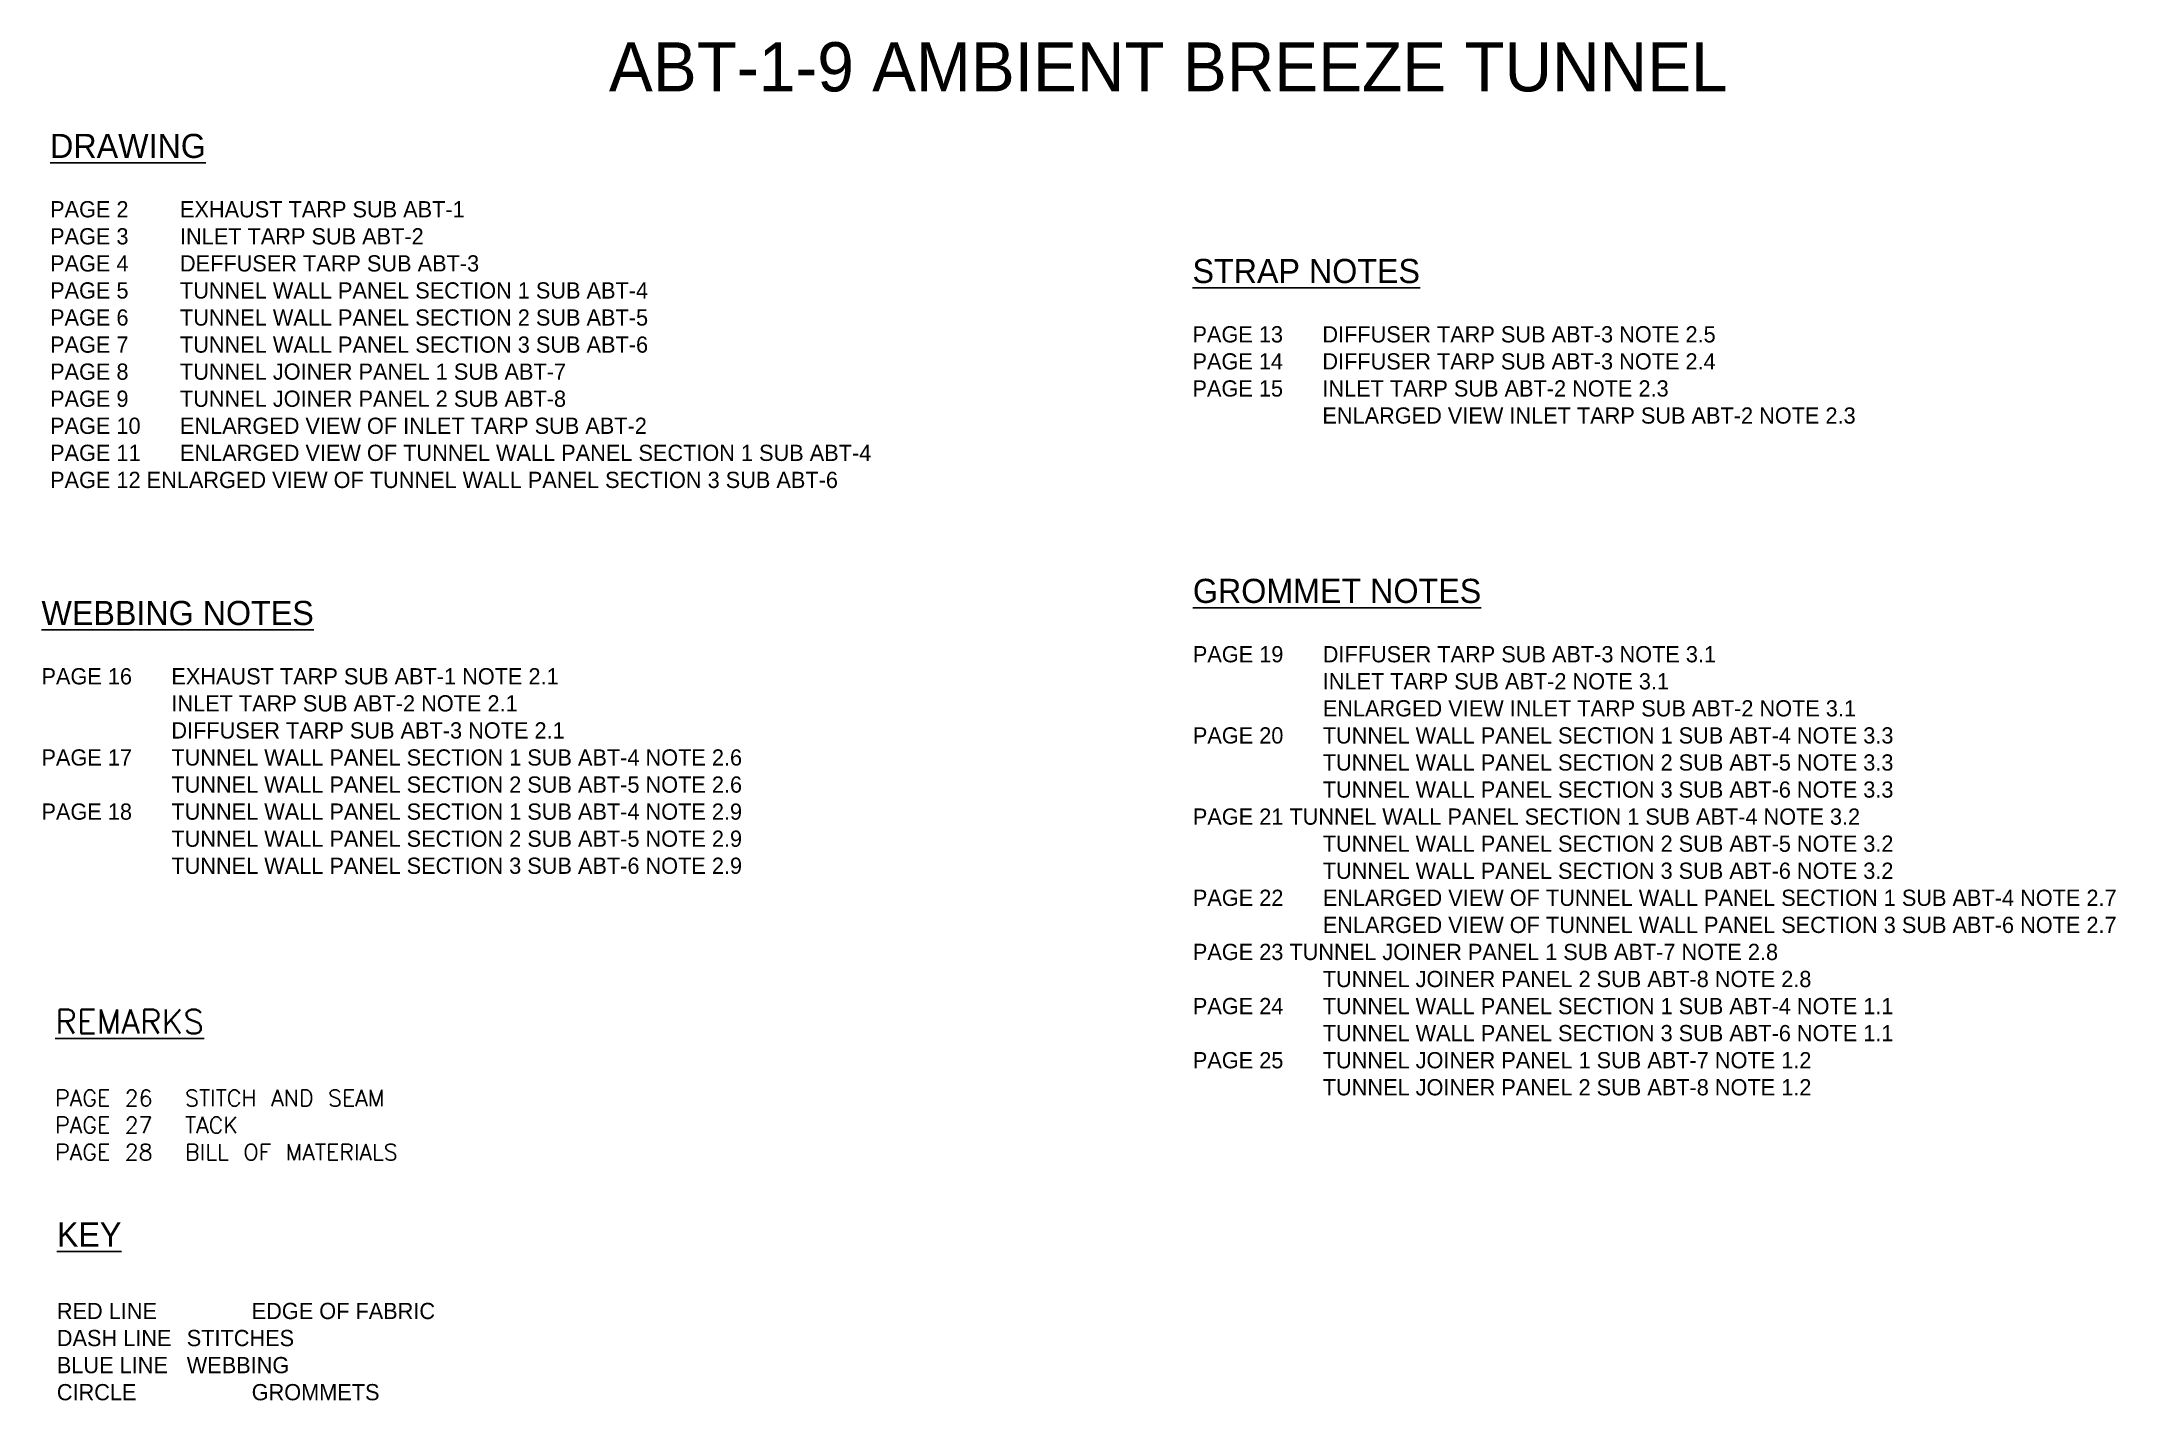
# Model space of a CAD drawing. Header units: inches. Extents: x -1914 to 19746, y -1697 to -663.
# Drawn here: x -1913.7 to -1492.1, y -1583.6 to -1307.4 of the extents above; entities that cross this region are included whole.
import ezdxf

# ---------------------------------------------------------------- set-up
doc = ezdxf.new("R2010")
doc.units = ezdxf.units.IN
doc.header["$MEASUREMENT"] = 0
doc.layers.add('TEXT', color=7, linetype='Continuous')

msp = doc.modelspace()

# ---------------------------------------------------------------- texts
msp.add_text('ABT-1-9 AMBIENT BREEZE TUNNEL', height=10).set_placement((-1798.34327, -1317.54657))
at = {"layer": 'TEXT', "char_height": 3.3, "width": 430.2783692, "attachment_point": 1}
for s, insert in [('{\\H1.485x;\\LDRAWING\\H0.6735x;\\P}\\PPAGE 2^IEXHAUST TARP SUB ABT-1\\PPAGE 3^IINLET TARP SUB ABT-2\\PPAGE 4^IDEFFUSER TARP SUB ABT-3\\PPAGE 5^ITUNNEL WALL PANEL SECTION 1 SUB ABT-4\\PPAGE 6^ITUNNEL WALL PANEL SECTION 2 SUB ABT-5\\PPAGE 7^ITUNNEL WALL PANEL SECTION 3 SUB ABT-6\\PPAGE 8^ITUNNEL JOINER PANEL 1 SUB ABT-7\\PPAGE 9^ITUNNEL JOINER PANEL 2 SUB ABT-8\\PPAGE 10^IENLARGED VIEW OF INLET TARP SUB ABT-2\\PPAGE 11^IENLARGED VIEW OF TUNNEL WALL PANEL SECTION 1 SUB ABT-4                 \\PPAGE 12 ENLARGED VIEW OF TUNNEL WALL PANEL SECTION 3 SUB ABT-6', (-1911.93129, -1326.17381)), ('{\\H1.485x;\\LSTRAP NOTES\\P}\\PPAGE 13^IDIFFUSER TARP SUB ABT-3 NOTE 2.5\\PPAGE 14^IDIFFUSER TARP SUB ABT-3 NOTE 2.4\\PPAGE 15^IINLET TARP SUB ABT-2 NOTE 2.3\\P^I^IENLARGED VIEW INLET TARP SUB ABT-2 NOTE 2.3', (-1679.73569, -1351.5944)), ('{\\H1.485x;\\LGROMMET NOTES\\P}\\PPAGE 19^IDIFFUSER TARP SUB ABT-3 NOTE 3.1\\P^I^IINLET TARP SUB ABT-2 NOTE 3.1\\P^I^IENLARGED VIEW INLET TARP SUB ABT-2 NOTE 3.1\\PPAGE 20^ITUNNEL WALL PANEL SECTION 1 SUB ABT-4 NOTE 3.3\\P^I^ITUNNEL WALL PANEL SECTION 2 SUB ABT-5 NOTE 3.3\\P^I^ITUNNEL WALL PANEL SECTION 3 SUB ABT-6 NOTE 3.3\\PPAGE 21 TUNNEL WALL PANEL SECTION 1 SUB ABT-4 NOTE 3.2\\P^I^ITUNNEL WALL PANEL SECTION 2 SUB ABT-5 NOTE 3.2\\P^I^ITUNNEL WALL PANEL SECTION 3 SUB ABT-6 NOTE 3.2\\PPAGE 22^IENLARGED VIEW OF TUNNEL WALL PANEL SECTION 1 SUB ABT-4 NOTE 2.7\\P^I^IENLARGED VIEW OF TUNNEL WALL PANEL SECTION 3 SUB ABT-6 NOTE 2.7\\PPAGE 23 TUNNEL JOINER PANEL 1 SUB ABT-7 NOTE 2.8\\P^I^ITUNNEL JOINER PANEL 2 SUB ABT-8 NOTE 2.8\\PPAGE 24^ITUNNEL WALL PANEL SECTION 1 SUB ABT-4 NOTE 1.1\\P^I^ITUNNEL WALL PANEL SECTION 3 SUB ABT-6 NOTE 1.1\\PPAGE 25^ITUNNEL JOINER PANEL 1 SUB ABT-7 NOTE 1.2\\P^I^ITUNNEL JOINER PANEL 2 SUB ABT-8 NOTE 1.2', (-1679.66014, -1416.61128)), ('{\\H1.485x;\\LWEBBING NOTES\\P}\\PPAGE 16^IEXHAUST TARP SUB ABT-1 NOTE 2.1\\P^I^IINLET TARP SUB ABT-2 NOTE 2.1\\P^I^IDIFFUSER TARP SUB ABT-3 NOTE 2.1\\PPAGE 17^ITUNNEL WALL PANEL SECTION 1 SUB ABT-4 NOTE 2.6\\P^I^ITUNNEL WALL PANEL SECTION 2 SUB ABT-5 NOTE 2.6\\PPAGE 18^ITUNNEL WALL PANEL SECTION 1 SUB ABT-4 NOTE 2.9\\P^I^ITUNNEL WALL PANEL SECTION 2 SUB ABT-5 NOTE 2.9\\P^I^ITUNNEL WALL PANEL SECTION 3 SUB ABT-6 NOTE 2.9', (-1913.6792, -1421.09706)), ('{\\Ftxt.shx|c1;\\H1.485x;\\LREMARKS\\P\\l\\P\\H0.6734x;PAGE 26^ISTITCH AND SEAM\\PPAGE 27^ITACK\\PPAGE 28^IBILL OF MATERIALS}', (-1910.88987, -1504.15098)), ('{\\H1.485x;\\LKEY\\P\\P}RED LINE^I^IEDGE OF FABRIC\\PDASH LINE^ISTITCHES\\PBLUE LINE^IWEBBING\\PCIRCLE^I^IGROMMETS', (-1910.55407, -1547.4297))]:
    msp.add_mtext(s, dxfattribs=dict(at, insert=insert))

doc.saveas('drawing.dxf')
